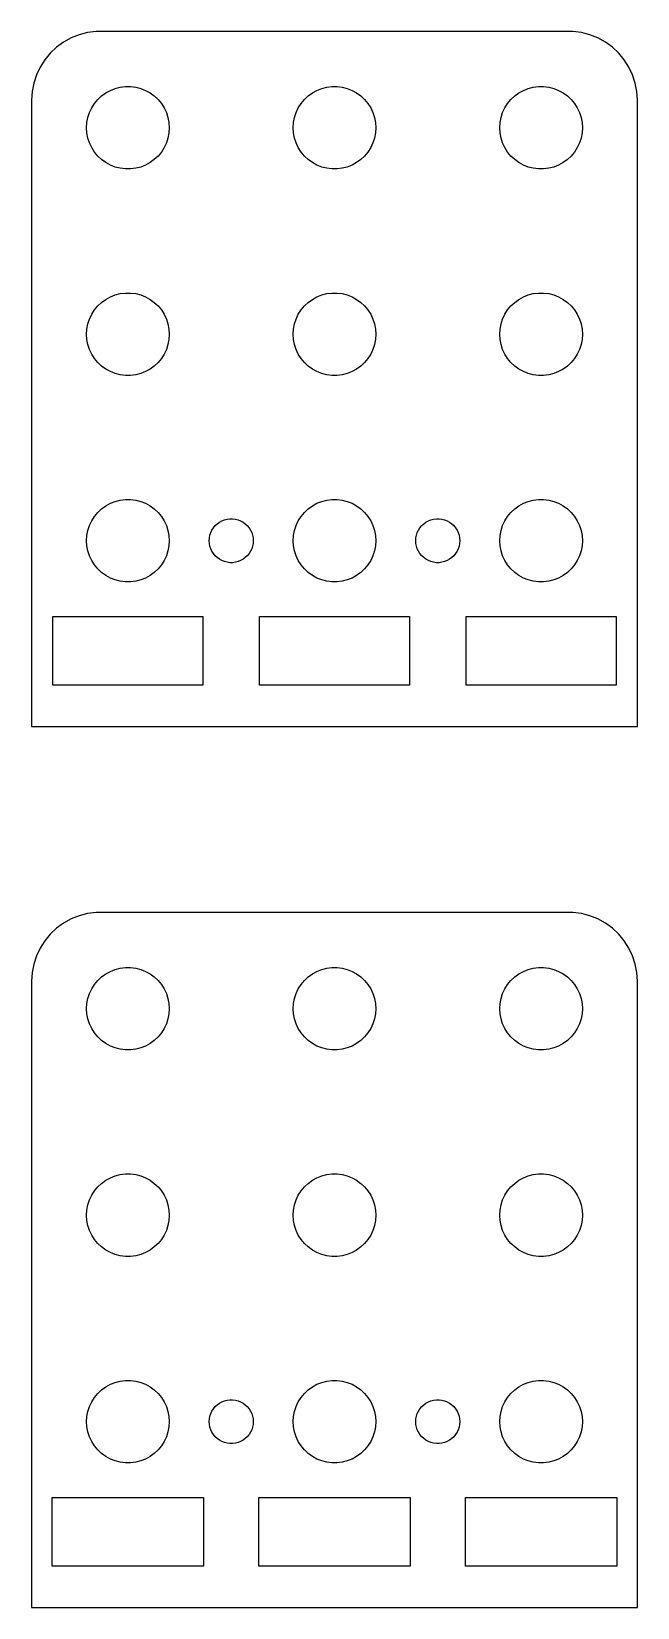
# Model space of a CAD drawing. Header units: metres. Extents: x -11 to 11, y 0 to 57.2.
import ezdxf

# ---------------------------------------------------------------- set-up
doc = ezdxf.new("R2010")
doc.units = ezdxf.units.M

msp = doc.modelspace()

# ---------------------------------------------------------------- linework, layer by layer
for p, q in [((-8.65697, 57.2451), (-8.96844, 57.2057)), ((8.65697, 57.2451), (-8.65697, 57.2451)), ((8.96844, 57.2057), (8.65697, 57.2451)), ((-10.0936, 56.6763), (-10.3224, 56.4614)), ((-9.83955, 56.8608), (-10.0936, 56.6763)), ((-9.56444, 57.0121), (-9.83955, 56.8608)), ((-9.27254, 57.1276), (-9.56444, 57.0121)), ((-8.96844, 57.2057), (-9.27254, 57.1276)), ((9.27254, 57.1276), (8.96844, 57.2057)), ((9.56444, 57.0121), (9.27254, 57.1276)), ((9.83955, 56.8608), (9.56444, 57.0121)), ((10.0936, 56.6763), (9.83955, 56.8608)), ((10.3224, 56.4614), (10.0936, 56.6763)), ((-10.5225, 56.2195), (-10.6908, 55.9544)), ((-10.3224, 56.4614), (-10.5225, 56.2195)), ((10.5225, 56.2195), (10.3224, 56.4614)), ((10.6908, 55.9544), (10.5225, 56.2195)), ((-10.8244, 55.6703), (-10.9214, 55.3717)), ((-10.6908, 55.9544), (-10.8244, 55.6703)), ((10.8244, 55.6703), (10.6908, 55.9544)), ((10.9214, 55.3717), (10.8244, 55.6703)), ((-10.9803, 55.0633), (-11, 54.75)), ((-10.9214, 55.3717), (-10.9803, 55.0633)), ((-8.45613, 54.9058), (-8.30373, 55.0165)), ((-8.30373, 55.0165), (-8.13866, 55.1072)), ((-8.13866, 55.1072), (-7.96352, 55.1766)), ((-7.96352, 55.1766), (-7.78107, 55.2234)), ((-7.78107, 55.2234), (-7.59418, 55.247)), ((-7.59418, 55.247), (-7.40581, 55.247)), ((-7.40581, 55.247), (-7.21892, 55.2234)), ((-7.21892, 55.2234), (-7.03647, 55.1766)), ((-7.03647, 55.1766), (-6.86133, 55.1072)), ((-6.86133, 55.1072), (-6.69626, 55.0165)), ((-6.69626, 55.0165), (-6.54385, 54.9058)), ((-0.956131, 54.9058), (-0.803726, 55.0165)), ((-0.803726, 55.0165), (-0.638657, 55.1072)), ((-0.638657, 55.1072), (-0.463516, 55.1766)), ((-0.463516, 55.1766), (-0.281067, 55.2234)), ((-0.281067, 55.2234), (-0.094177, 55.247)), ((-0.094177, 55.247), (0.094177, 55.247)), ((0.094177, 55.247), (0.281067, 55.2234)), ((0.281067, 55.2234), (0.463516, 55.1766)), ((0.463516, 55.1766), (0.638657, 55.1072)), ((0.638657, 55.1072), (0.803726, 55.0165)), ((0.803726, 55.0165), (0.956131, 54.9058)), ((6.54385, 54.9058), (6.69626, 55.0165)), ((6.69626, 55.0165), (6.86133, 55.1072)), ((6.86133, 55.1072), (7.03647, 55.1766)), ((7.03647, 55.1766), (7.21892, 55.2234)), ((7.21892, 55.2234), (7.40581, 55.247)), ((7.40581, 55.247), (7.59418, 55.247)), ((7.59418, 55.247), (7.78107, 55.2234)), ((7.78107, 55.2234), (7.96352, 55.1766)), ((7.96352, 55.1766), (8.13866, 55.1072)), ((8.13866, 55.1072), (8.30373, 55.0165)), ((8.30373, 55.0165), (8.45613, 54.9058)), ((10.9803, 55.0633), (10.9214, 55.3717)), ((11, 54.75), (10.9803, 55.0633)), ((-11, 54.75), (-11, 32)), ((-8.89465, 54.3022), (-8.81445, 54.4726)), ((-8.81445, 54.4726), (-8.71352, 54.6317)), ((-8.71352, 54.6317), (-8.59344, 54.7768)), ((-8.59344, 54.7768), (-8.45613, 54.9058)), ((-6.54385, 54.9058), (-6.40654, 54.7768)), ((-6.40654, 54.7768), (-6.28647, 54.6317)), ((-6.28647, 54.6317), (-6.18553, 54.4726)), ((-6.18553, 54.4726), (-6.10533, 54.3022)), ((-1.39465, 54.3022), (-1.31445, 54.4726)), ((-1.31445, 54.4726), (-1.21352, 54.6317)), ((-1.21352, 54.6317), (-1.09344, 54.7768)), ((-1.09344, 54.7768), (-0.956131, 54.9058)), ((0.956131, 54.9058), (1.09344, 54.7768)), ((1.09344, 54.7768), (1.21352, 54.6317)), ((1.21352, 54.6317), (1.31445, 54.4726)), ((1.31445, 54.4726), (1.39465, 54.3022)), ((6.10533, 54.3022), (6.18553, 54.4726)), ((6.18553, 54.4726), (6.28647, 54.6317)), ((6.28647, 54.6317), (6.40654, 54.7768)), ((6.40654, 54.7768), (6.54385, 54.9058)), ((8.45613, 54.9058), (8.59344, 54.7768)), ((8.59344, 54.7768), (8.71352, 54.6317)), ((8.71352, 54.6317), (8.81445, 54.4726)), ((8.81445, 54.4726), (8.89465, 54.3022)), ((11, 32), (11, 54.75)), ((-9, 53.75), (-8.98816, 53.938)), ((-8.98816, 53.938), (-8.95287, 54.123)), ((-8.95287, 54.123), (-8.89465, 54.3022)), ((-6.10533, 54.3022), (-6.04712, 54.123)), ((-6.04712, 54.123), (-6.01183, 53.938)), ((-6.01183, 53.938), (-6, 53.75)), ((-1.5, 53.75), (-1.48816, 53.938)), ((-1.48816, 53.938), (-1.45287, 54.123)), ((-1.45287, 54.123), (-1.39465, 54.3022)), ((1.39465, 54.3022), (1.45287, 54.123)), ((1.45287, 54.123), (1.48816, 53.938)), ((1.48816, 53.938), (1.5, 53.75)), ((6, 53.75), (6.01183, 53.938)), ((6.01183, 53.938), (6.04712, 54.123)), ((6.04712, 54.123), (6.10533, 54.3022)), ((8.89465, 54.3022), (8.95287, 54.123)), ((8.95287, 54.123), (8.98816, 53.938)), ((8.98816, 53.938), (9, 53.75)), ((-8.98816, 53.562), (-9, 53.75)), ((-8.95287, 53.377), (-8.98816, 53.562)), ((-8.89465, 53.1978), (-8.95287, 53.377)), ((-6.04712, 53.377), (-6.10533, 53.1978)), ((-6.01183, 53.562), (-6.04712, 53.377)), ((-6, 53.75), (-6.01183, 53.562)), ((-1.48816, 53.562), (-1.5, 53.75)), ((-1.45287, 53.377), (-1.48816, 53.562)), ((-1.39465, 53.1978), (-1.45287, 53.377)), ((1.45287, 53.377), (1.39465, 53.1978)), ((1.48816, 53.562), (1.45287, 53.377)), ((1.5, 53.75), (1.48816, 53.562)), ((6.01183, 53.562), (6, 53.75)), ((6.04712, 53.377), (6.01183, 53.562)), ((6.10533, 53.1978), (6.04712, 53.377)), ((8.95287, 53.377), (8.89465, 53.1978)), ((8.98816, 53.562), (8.95287, 53.377)), ((9, 53.75), (8.98816, 53.562)), ((-8.81445, 53.0274), (-8.89465, 53.1978)), ((-8.71352, 52.8683), (-8.81445, 53.0274)), ((-8.59344, 52.7232), (-8.71352, 52.8683)), ((-8.45613, 52.5942), (-8.59344, 52.7232)), ((-6.40654, 52.7232), (-6.54385, 52.5942)), ((-6.28647, 52.8683), (-6.40654, 52.7232)), ((-6.18553, 53.0274), (-6.28647, 52.8683)), ((-6.10533, 53.1978), (-6.18553, 53.0274)), ((-1.31445, 53.0274), (-1.39465, 53.1978)), ((-1.21352, 52.8683), (-1.31445, 53.0274)), ((-1.09344, 52.7232), (-1.21352, 52.8683)), ((-0.956131, 52.5942), (-1.09344, 52.7232)), ((1.09344, 52.7232), (0.956131, 52.5942)), ((1.21352, 52.8683), (1.09344, 52.7232)), ((1.31445, 53.0274), (1.21352, 52.8683)), ((1.39465, 53.1978), (1.31445, 53.0274)), ((6.18553, 53.0274), (6.10533, 53.1978)), ((6.28647, 52.8683), (6.18553, 53.0274)), ((6.40654, 52.7232), (6.28647, 52.8683)), ((6.54385, 52.5942), (6.40654, 52.7232)), ((8.59344, 52.7232), (8.45613, 52.5942)), ((8.71352, 52.8683), (8.59344, 52.7232)), ((8.81445, 53.0274), (8.71352, 52.8683)), ((8.89465, 53.1978), (8.81445, 53.0274)), ((-8.30373, 52.4835), (-8.45613, 52.5942)), ((-8.13866, 52.3927), (-8.30373, 52.4835)), ((-7.96352, 52.3234), (-8.13866, 52.3927)), ((-7.78107, 52.2766), (-7.96352, 52.3234)), ((-7.59418, 52.253), (-7.78107, 52.2766)), ((-7.40581, 52.253), (-7.59418, 52.253)), ((-7.21892, 52.2766), (-7.40581, 52.253)), ((-7.03647, 52.3234), (-7.21892, 52.2766)), ((-6.86133, 52.3927), (-7.03647, 52.3234)), ((-6.69626, 52.4835), (-6.86133, 52.3927)), ((-6.54385, 52.5942), (-6.69626, 52.4835)), ((-0.803726, 52.4835), (-0.956131, 52.5942)), ((-0.638657, 52.3927), (-0.803726, 52.4835)), ((-0.463516, 52.3234), (-0.638657, 52.3927)), ((-0.281067, 52.2766), (-0.463516, 52.3234)), ((-0.094177, 52.253), (-0.281067, 52.2766)), ((0.094177, 52.253), (-0.094177, 52.253)), ((0.281067, 52.2766), (0.094177, 52.253)), ((0.463516, 52.3234), (0.281067, 52.2766)), ((0.638657, 52.3927), (0.463516, 52.3234)), ((0.803726, 52.4835), (0.638657, 52.3927)), ((0.956131, 52.5942), (0.803726, 52.4835)), ((6.69626, 52.4835), (6.54385, 52.5942)), ((6.86133, 52.3927), (6.69626, 52.4835)), ((7.03647, 52.3234), (6.86133, 52.3927)), ((7.21892, 52.2766), (7.03647, 52.3234)), ((7.40581, 52.253), (7.21892, 52.2766)), ((7.59418, 52.253), (7.40581, 52.253)), ((7.78107, 52.2766), (7.59418, 52.253)), ((7.96352, 52.3234), (7.78107, 52.2766)), ((8.13866, 52.3927), (7.96352, 52.3234)), ((8.30373, 52.4835), (8.13866, 52.3927)), ((8.45613, 52.5942), (8.30373, 52.4835)), ((-8.45613, 47.4058), (-8.30373, 47.5165)), ((-8.30373, 47.5165), (-8.13866, 47.6072)), ((-8.13866, 47.6072), (-7.96352, 47.6766)), ((-7.96352, 47.6766), (-7.78107, 47.7234)), ((-7.78107, 47.7234), (-7.59418, 47.747)), ((-7.59418, 47.747), (-7.40581, 47.747)), ((-7.40581, 47.747), (-7.21892, 47.7234)), ((-7.21892, 47.7234), (-7.03647, 47.6766)), ((-7.03647, 47.6766), (-6.86133, 47.6072)), ((-6.86133, 47.6072), (-6.69626, 47.5165)), ((-6.69626, 47.5165), (-6.54385, 47.4058)), ((-0.956131, 47.4058), (-0.803726, 47.5165)), ((-0.803726, 47.5165), (-0.638657, 47.6072)), ((-0.638657, 47.6072), (-0.463516, 47.6766)), ((-0.463516, 47.6766), (-0.281067, 47.7234)), ((-0.281067, 47.7234), (-0.094177, 47.747)), ((-0.094177, 47.747), (0.094177, 47.747)), ((0.094177, 47.747), (0.281067, 47.7234)), ((0.281067, 47.7234), (0.463516, 47.6766)), ((0.463516, 47.6766), (0.638657, 47.6072)), ((0.638657, 47.6072), (0.803726, 47.5165)), ((0.803726, 47.5165), (0.956131, 47.4058)), ((6.54385, 47.4058), (6.69626, 47.5165)), ((6.69626, 47.5165), (6.86133, 47.6072)), ((6.86133, 47.6072), (7.03647, 47.6766)), ((7.03647, 47.6766), (7.21892, 47.7234)), ((7.21892, 47.7234), (7.40581, 47.747)), ((7.40581, 47.747), (7.59418, 47.747)), ((7.59418, 47.747), (7.78107, 47.7234)), ((7.78107, 47.7234), (7.96352, 47.6766)), ((7.96352, 47.6766), (8.13866, 47.6072)), ((8.13866, 47.6072), (8.30373, 47.5165)), ((8.30373, 47.5165), (8.45613, 47.4058)), ((-8.89465, 46.8022), (-8.81445, 46.9726)), ((-8.81445, 46.9726), (-8.71352, 47.1317)), ((-8.71352, 47.1317), (-8.59344, 47.2768)), ((-8.59344, 47.2768), (-8.45613, 47.4058)), ((-6.54385, 47.4058), (-6.40654, 47.2768)), ((-6.40654, 47.2768), (-6.28647, 47.1317)), ((-6.28647, 47.1317), (-6.18553, 46.9726)), ((-6.18553, 46.9726), (-6.10533, 46.8022)), ((-1.39465, 46.8022), (-1.31445, 46.9726)), ((-1.31445, 46.9726), (-1.21352, 47.1317)), ((-1.21352, 47.1317), (-1.09344, 47.2768)), ((-1.09344, 47.2768), (-0.956131, 47.4058)), ((0.956131, 47.4058), (1.09344, 47.2768)), ((1.09344, 47.2768), (1.21352, 47.1317)), ((1.21352, 47.1317), (1.31445, 46.9726)), ((1.31445, 46.9726), (1.39465, 46.8022)), ((6.10533, 46.8022), (6.18553, 46.9726)), ((6.18553, 46.9726), (6.28647, 47.1317)), ((6.28647, 47.1317), (6.40654, 47.2768)), ((6.40654, 47.2768), (6.54385, 47.4058)), ((8.45613, 47.4058), (8.59344, 47.2768)), ((8.59344, 47.2768), (8.71352, 47.1317)), ((8.71352, 47.1317), (8.81445, 46.9726)), ((8.81445, 46.9726), (8.89465, 46.8022)), ((-9, 46.25), (-8.98816, 46.438)), ((-8.98816, 46.438), (-8.95287, 46.623)), ((-8.95287, 46.623), (-8.89465, 46.8022)), ((-6.10533, 46.8022), (-6.04712, 46.623)), ((-6.04712, 46.623), (-6.01183, 46.438)), ((-6.01183, 46.438), (-6, 46.25)), ((-1.5, 46.25), (-1.48816, 46.438)), ((-1.48816, 46.438), (-1.45287, 46.623)), ((-1.45287, 46.623), (-1.39465, 46.8022)), ((1.39465, 46.8022), (1.45287, 46.623)), ((1.45287, 46.623), (1.48816, 46.438)), ((1.48816, 46.438), (1.5, 46.25)), ((6, 46.25), (6.01183, 46.438)), ((6.01183, 46.438), (6.04712, 46.623)), ((6.04712, 46.623), (6.10533, 46.8022)), ((8.89465, 46.8022), (8.95287, 46.623)), ((8.95287, 46.623), (8.98816, 46.438)), ((8.98816, 46.438), (9, 46.25)), ((-8.98816, 46.062), (-9, 46.25)), ((-8.95287, 45.877), (-8.98816, 46.062)), ((-8.89465, 45.6978), (-8.95287, 45.877)), ((-6.04712, 45.877), (-6.10533, 45.6978)), ((-6.01183, 46.062), (-6.04712, 45.877)), ((-6, 46.25), (-6.01183, 46.062)), ((-1.48816, 46.062), (-1.5, 46.25)), ((-1.45287, 45.877), (-1.48816, 46.062)), ((-1.39465, 45.6978), (-1.45287, 45.877)), ((1.45287, 45.877), (1.39465, 45.6978)), ((1.48816, 46.062), (1.45287, 45.877)), ((1.5, 46.25), (1.48816, 46.062)), ((6.01183, 46.062), (6, 46.25)), ((6.04712, 45.877), (6.01183, 46.062)), ((6.10533, 45.6978), (6.04712, 45.877)), ((8.95287, 45.877), (8.89465, 45.6978)), ((8.98816, 46.062), (8.95287, 45.877)), ((9, 46.25), (8.98816, 46.062)), ((-8.81445, 45.5274), (-8.89465, 45.6978)), ((-8.71352, 45.3683), (-8.81445, 45.5274)), ((-8.59344, 45.2232), (-8.71352, 45.3683)), ((-6.28647, 45.3683), (-6.40654, 45.2232)), ((-6.18553, 45.5274), (-6.28647, 45.3683)), ((-6.10533, 45.6978), (-6.18553, 45.5274)), ((-1.31445, 45.5274), (-1.39465, 45.6978)), ((-1.21352, 45.3683), (-1.31445, 45.5274)), ((-1.09344, 45.2232), (-1.21352, 45.3683)), ((1.21352, 45.3683), (1.09344, 45.2232)), ((1.31445, 45.5274), (1.21352, 45.3683)), ((1.39465, 45.6978), (1.31445, 45.5274)), ((6.18553, 45.5274), (6.10533, 45.6978)), ((6.28647, 45.3683), (6.18553, 45.5274)), ((6.40654, 45.2232), (6.28647, 45.3683)), ((8.71352, 45.3683), (8.59344, 45.2232)), ((8.81445, 45.5274), (8.71352, 45.3683)), ((8.89465, 45.6978), (8.81445, 45.5274)), ((-8.45613, 45.0942), (-8.59344, 45.2232)), ((-8.30373, 44.9835), (-8.45613, 45.0942)), ((-8.13866, 44.8927), (-8.30373, 44.9835)), ((-7.96352, 44.8234), (-8.13866, 44.8927)), ((-7.78107, 44.7766), (-7.96352, 44.8234)), ((-7.59418, 44.7529), (-7.78107, 44.7766)), ((-7.40581, 44.7529), (-7.59418, 44.7529)), ((-7.21892, 44.7766), (-7.40581, 44.7529)), ((-7.03647, 44.8234), (-7.21892, 44.7766)), ((-6.86133, 44.8927), (-7.03647, 44.8234)), ((-6.69626, 44.9835), (-6.86133, 44.8927)), ((-6.54385, 45.0942), (-6.69626, 44.9835)), ((-6.40654, 45.2232), (-6.54385, 45.0942)), ((-0.956131, 45.0942), (-1.09344, 45.2232)), ((-0.803726, 44.9835), (-0.956131, 45.0942)), ((-0.638657, 44.8927), (-0.803726, 44.9835)), ((-0.463516, 44.8234), (-0.638657, 44.8927)), ((-0.281067, 44.7766), (-0.463516, 44.8234)), ((-0.094177, 44.7529), (-0.281067, 44.7766)), ((0.094177, 44.7529), (-0.094177, 44.7529)), ((0.281067, 44.7766), (0.094177, 44.7529)), ((0.463516, 44.8234), (0.281067, 44.7766)), ((0.638657, 44.8927), (0.463516, 44.8234)), ((0.803726, 44.9835), (0.638657, 44.8927)), ((0.956131, 45.0942), (0.803726, 44.9835)), ((1.09344, 45.2232), (0.956131, 45.0942)), ((6.54385, 45.0942), (6.40654, 45.2232)), ((6.69626, 44.9835), (6.54385, 45.0942)), ((6.86133, 44.8927), (6.69626, 44.9835)), ((7.03647, 44.8234), (6.86133, 44.8927)), ((7.21892, 44.7766), (7.03647, 44.8234)), ((7.40581, 44.7529), (7.21892, 44.7766)), ((7.59418, 44.7529), (7.40581, 44.7529)), ((7.78107, 44.7766), (7.59418, 44.7529)), ((7.96352, 44.8234), (7.78107, 44.7766)), ((8.13866, 44.8927), (7.96352, 44.8234)), ((8.30373, 44.9835), (8.13866, 44.8927)), ((8.45613, 45.0942), (8.30373, 44.9835)), ((8.59344, 45.2232), (8.45613, 45.0942)), ((-8.30373, 40.0165), (-8.13866, 40.1072)), ((-8.13866, 40.1072), (-7.96352, 40.1766)), ((-7.96352, 40.1766), (-7.78107, 40.2234)), ((-7.78107, 40.2234), (-7.59418, 40.247)), ((-7.59418, 40.247), (-7.40581, 40.247)), ((-7.40581, 40.247), (-7.21892, 40.2234)), ((-7.21892, 40.2234), (-7.03647, 40.1766)), ((-7.03647, 40.1766), (-6.86133, 40.1072)), ((-6.86133, 40.1072), (-6.69626, 40.0165)), ((-0.803726, 40.0165), (-0.638657, 40.1072)), ((-0.638657, 40.1072), (-0.463516, 40.1766)), ((-0.463516, 40.1766), (-0.281067, 40.2234)), ((-0.281067, 40.2234), (-0.094177, 40.247)), ((-0.094177, 40.247), (0.094177, 40.247)), ((0.094177, 40.247), (0.281067, 40.2234)), ((0.281067, 40.2234), (0.463516, 40.1766)), ((0.463516, 40.1766), (0.638657, 40.1072)), ((0.638657, 40.1072), (0.803726, 40.0165)), ((6.69626, 40.0165), (6.86133, 40.1072)), ((6.86133, 40.1072), (7.03647, 40.1766)), ((7.03647, 40.1766), (7.21892, 40.2234)), ((7.21892, 40.2234), (7.40581, 40.247)), ((7.40581, 40.247), (7.59418, 40.247)), ((7.59418, 40.247), (7.78107, 40.2234)), ((7.78107, 40.2234), (7.96352, 40.1766)), ((7.96352, 40.1766), (8.13866, 40.1072)), ((8.13866, 40.1072), (8.30373, 40.0165)), ((-8.81445, 39.4726), (-8.71352, 39.6317)), ((-8.71352, 39.6317), (-8.59344, 39.7768)), ((-8.59344, 39.7768), (-8.45613, 39.9058)), ((-8.45613, 39.9058), (-8.30373, 40.0165)), ((-6.69626, 40.0165), (-6.54385, 39.9058)), ((-6.54385, 39.9058), (-6.40654, 39.7768)), ((-6.40654, 39.7768), (-6.28647, 39.6317)), ((-6.28647, 39.6317), (-6.18553, 39.4726)), ((-4.09062, 39.4738), (-3.99721, 39.5108)), ((-3.99721, 39.5108), (-3.8999, 39.5358)), ((-3.8999, 39.5358), (-3.80023, 39.5484)), ((-3.80023, 39.5484), (-3.69975, 39.5484)), ((-3.69975, 39.5484), (-3.60008, 39.5358)), ((-3.60008, 39.5358), (-3.50278, 39.5108)), ((-3.50278, 39.5108), (-3.40936, 39.4738)), ((-1.31445, 39.4726), (-1.21352, 39.6317)), ((-1.21352, 39.6317), (-1.09344, 39.7768)), ((-1.09344, 39.7768), (-0.956131, 39.9058)), ((-0.956131, 39.9058), (-0.803726, 40.0165)), ((0.803726, 40.0165), (0.956131, 39.9058)), ((0.956131, 39.9058), (1.09344, 39.7768)), ((1.09344, 39.7768), (1.21352, 39.6317)), ((1.21352, 39.6317), (1.31445, 39.4726)), ((3.40936, 39.4738), (3.50278, 39.5108)), ((3.50278, 39.5108), (3.60008, 39.5358)), ((3.60008, 39.5358), (3.69975, 39.5484)), ((3.69975, 39.5484), (3.80023, 39.5484)), ((3.80023, 39.5484), (3.8999, 39.5358)), ((3.8999, 39.5358), (3.99721, 39.5108)), ((3.99721, 39.5108), (4.09062, 39.4738)), ((6.18553, 39.4726), (6.28647, 39.6317)), ((6.28647, 39.6317), (6.40654, 39.7768)), ((6.40654, 39.7768), (6.54385, 39.9058)), ((6.54385, 39.9058), (6.69626, 40.0165)), ((8.30373, 40.0165), (8.45613, 39.9058)), ((8.45613, 39.9058), (8.59344, 39.7768)), ((8.59344, 39.7768), (8.71352, 39.6317)), ((8.71352, 39.6317), (8.81445, 39.4726)), ((-9, 38.75), (-8.98816, 38.938)), ((-8.98816, 38.938), (-8.95287, 39.123)), ((-8.95287, 39.123), (-8.89465, 39.3022)), ((-8.89465, 39.3022), (-8.81445, 39.4726)), ((-6.18553, 39.4726), (-6.10533, 39.3022)), ((-6.10533, 39.3022), (-6.04712, 39.123)), ((-6.04712, 39.123), (-6.01183, 38.938)), ((-6.01183, 38.938), (-6, 38.75)), ((-4.54369, 38.8503), (-4.52486, 38.9489)), ((-4.52486, 38.9489), (-4.49382, 39.0445)), ((-4.49382, 39.0445), (-4.45103, 39.1354)), ((-4.45103, 39.1354), (-4.3972, 39.2202)), ((-4.3972, 39.2202), (-4.33316, 39.2976)), ((-4.33316, 39.2976), (-4.25993, 39.3664)), ((-4.25993, 39.3664), (-4.17865, 39.4255)), ((-4.17865, 39.4255), (-4.09062, 39.4738)), ((-3.40936, 39.4738), (-3.32133, 39.4255)), ((-3.32133, 39.4255), (-3.24005, 39.3664)), ((-3.24005, 39.3664), (-3.16682, 39.2976)), ((-3.16682, 39.2976), (-3.10278, 39.2202)), ((-3.10278, 39.2202), (-3.04895, 39.1354)), ((-3.04895, 39.1354), (-3.00616, 39.0445)), ((-3.00616, 39.0445), (-2.97513, 38.9489)), ((-2.97513, 38.9489), (-2.9563, 38.8503)), ((-1.5, 38.75), (-1.48816, 38.938)), ((-1.48816, 38.938), (-1.45287, 39.123)), ((-1.45287, 39.123), (-1.39465, 39.3022)), ((-1.39465, 39.3022), (-1.31445, 39.4726)), ((1.31445, 39.4726), (1.39465, 39.3022)), ((1.39465, 39.3022), (1.45287, 39.123)), ((1.45287, 39.123), (1.48816, 38.938)), ((1.48816, 38.938), (1.5, 38.75)), ((2.9563, 38.8503), (2.97513, 38.9489)), ((2.97513, 38.9489), (3.00616, 39.0445)), ((3.00616, 39.0445), (3.04895, 39.1354)), ((3.04895, 39.1354), (3.10278, 39.2202)), ((3.10278, 39.2202), (3.16682, 39.2976)), ((3.16682, 39.2976), (3.24005, 39.3664)), ((3.24005, 39.3664), (3.32133, 39.4255)), ((3.32133, 39.4255), (3.40936, 39.4738)), ((4.09062, 39.4738), (4.17865, 39.4255)), ((4.17865, 39.4255), (4.25993, 39.3664)), ((4.25993, 39.3664), (4.33316, 39.2976)), ((4.33316, 39.2976), (4.3972, 39.2202)), ((4.3972, 39.2202), (4.45103, 39.1354)), ((4.45103, 39.1354), (4.49382, 39.0445)), ((4.49382, 39.0445), (4.52486, 38.9489)), ((4.52486, 38.9489), (4.54369, 38.8503)), ((6, 38.75), (6.01183, 38.938)), ((6.01183, 38.938), (6.04712, 39.123)), ((6.04712, 39.123), (6.10533, 39.3022)), ((6.10533, 39.3022), (6.18553, 39.4726)), ((8.81445, 39.4726), (8.89465, 39.3022)), ((8.89465, 39.3022), (8.95287, 39.123)), ((8.95287, 39.123), (8.98816, 38.938)), ((8.98816, 38.938), (9, 38.75)), ((-8.98816, 38.562), (-9, 38.75)), ((-8.95287, 38.377), (-8.98816, 38.562)), ((-8.89465, 38.1978), (-8.95287, 38.377)), ((-6.04712, 38.377), (-6.10533, 38.1978)), ((-6.01183, 38.562), (-6.04712, 38.377)), ((-6, 38.75), (-6.01183, 38.562)), ((-4.54999, 38.75), (-4.54369, 38.8503)), ((-4.54369, 38.6497), (-4.54999, 38.75)), ((-4.52486, 38.551), (-4.54369, 38.6497)), ((-4.49382, 38.4555), (-4.52486, 38.551)), ((-4.45103, 38.3646), (-4.49382, 38.4555)), ((-4.3972, 38.2798), (-4.45103, 38.3646)), ((-3.04895, 38.3646), (-3.10278, 38.2798)), ((-3.00616, 38.4555), (-3.04895, 38.3646)), ((-2.97513, 38.551), (-3.00616, 38.4555)), ((-2.9563, 38.6497), (-2.97513, 38.551)), ((-2.9563, 38.8503), (-2.95, 38.75)), ((-2.95, 38.75), (-2.9563, 38.6497)), ((-1.48816, 38.562), (-1.5, 38.75)), ((-1.45287, 38.377), (-1.48816, 38.562)), ((-1.39465, 38.1978), (-1.45287, 38.377)), ((1.45287, 38.377), (1.39465, 38.1978)), ((1.48816, 38.562), (1.45287, 38.377)), ((1.5, 38.75), (1.48816, 38.562)), ((2.95, 38.75), (2.9563, 38.8503)), ((2.9563, 38.6497), (2.95, 38.75)), ((2.97513, 38.551), (2.9563, 38.6497)), ((3.00616, 38.4555), (2.97513, 38.551)), ((3.04895, 38.3646), (3.00616, 38.4555)), ((3.10278, 38.2798), (3.04895, 38.3646)), ((4.45103, 38.3646), (4.3972, 38.2798)), ((4.49382, 38.4555), (4.45103, 38.3646)), ((4.52486, 38.551), (4.49382, 38.4555)), ((4.54369, 38.6497), (4.52486, 38.551)), ((4.54369, 38.8503), (4.54999, 38.75)), ((4.54999, 38.75), (4.54369, 38.6497)), ((6.01183, 38.562), (6, 38.75)), ((6.04712, 38.377), (6.01183, 38.562)), ((6.10533, 38.1978), (6.04712, 38.377)), ((8.95287, 38.377), (8.89465, 38.1978)), ((8.98816, 38.562), (8.95287, 38.377)), ((9, 38.75), (8.98816, 38.562)), ((-8.81445, 38.0274), (-8.89465, 38.1978)), ((-8.71352, 37.8683), (-8.81445, 38.0274)), ((-8.59344, 37.7232), (-8.71352, 37.8683)), ((-6.28647, 37.8683), (-6.40654, 37.7232)), ((-6.18553, 38.0274), (-6.28647, 37.8683)), ((-6.10533, 38.1978), (-6.18553, 38.0274)), ((-4.33316, 38.2024), (-4.3972, 38.2798)), ((-4.25993, 38.1336), (-4.33316, 38.2024)), ((-4.17865, 38.0745), (-4.25993, 38.1336)), ((-4.09062, 38.0261), (-4.17865, 38.0745)), ((-3.99721, 37.9892), (-4.09062, 38.0261)), ((-3.8999, 37.9642), (-3.99721, 37.9892)), ((-3.80023, 37.9516), (-3.8999, 37.9642)), ((-3.69975, 37.9516), (-3.80023, 37.9516)), ((-3.60008, 37.9642), (-3.69975, 37.9516)), ((-3.50278, 37.9892), (-3.60008, 37.9642)), ((-3.40936, 38.0261), (-3.50278, 37.9892)), ((-3.32133, 38.0745), (-3.40936, 38.0261)), ((-3.24005, 38.1336), (-3.32133, 38.0745)), ((-3.16682, 38.2024), (-3.24005, 38.1336)), ((-3.10278, 38.2798), (-3.16682, 38.2024)), ((-1.31445, 38.0274), (-1.39465, 38.1978)), ((-1.21352, 37.8683), (-1.31445, 38.0274)), ((-1.09344, 37.7232), (-1.21352, 37.8683)), ((1.21352, 37.8683), (1.09344, 37.7232)), ((1.31445, 38.0274), (1.21352, 37.8683)), ((1.39465, 38.1978), (1.31445, 38.0274)), ((3.16682, 38.2024), (3.10278, 38.2798)), ((3.24005, 38.1336), (3.16682, 38.2024)), ((3.32133, 38.0745), (3.24005, 38.1336)), ((3.40936, 38.0261), (3.32133, 38.0745)), ((3.50278, 37.9892), (3.40936, 38.0261)), ((3.60008, 37.9642), (3.50278, 37.9892)), ((3.69975, 37.9516), (3.60008, 37.9642)), ((3.80023, 37.9516), (3.69975, 37.9516)), ((3.8999, 37.9642), (3.80023, 37.9516)), ((3.99721, 37.9892), (3.8999, 37.9642)), ((4.09062, 38.0261), (3.99721, 37.9892)), ((4.17865, 38.0745), (4.09062, 38.0261)), ((4.25993, 38.1336), (4.17865, 38.0745)), ((4.33316, 38.2024), (4.25993, 38.1336)), ((4.3972, 38.2798), (4.33316, 38.2024)), ((6.18553, 38.0274), (6.10533, 38.1978)), ((6.28647, 37.8683), (6.18553, 38.0274)), ((6.40654, 37.7232), (6.28647, 37.8683)), ((8.71352, 37.8683), (8.59344, 37.7232)), ((8.81445, 38.0274), (8.71352, 37.8683)), ((8.89465, 38.1978), (8.81445, 38.0274)), ((-8.45613, 37.5942), (-8.59344, 37.7232)), ((-8.30373, 37.4835), (-8.45613, 37.5942)), ((-8.13866, 37.3927), (-8.30373, 37.4835)), ((-7.96352, 37.3234), (-8.13866, 37.3927)), ((-7.78107, 37.2766), (-7.96352, 37.3234)), ((-7.59418, 37.2529), (-7.78107, 37.2766)), ((-7.40581, 37.2529), (-7.59418, 37.2529)), ((-7.21892, 37.2766), (-7.40581, 37.2529)), ((-7.03647, 37.3234), (-7.21892, 37.2766)), ((-6.86133, 37.3927), (-7.03647, 37.3234)), ((-6.69626, 37.4835), (-6.86133, 37.3927)), ((-6.54385, 37.5942), (-6.69626, 37.4835)), ((-6.40654, 37.7232), (-6.54385, 37.5942)), ((-0.956131, 37.5942), (-1.09344, 37.7232)), ((-0.803726, 37.4835), (-0.956131, 37.5942)), ((-0.638657, 37.3927), (-0.803726, 37.4835)), ((-0.463516, 37.3234), (-0.638657, 37.3927)), ((-0.281067, 37.2766), (-0.463516, 37.3234)), ((-0.094177, 37.2529), (-0.281067, 37.2766)), ((0.094177, 37.2529), (-0.094177, 37.2529)), ((0.281067, 37.2766), (0.094177, 37.2529)), ((0.463516, 37.3234), (0.281067, 37.2766)), ((0.638657, 37.3927), (0.463516, 37.3234)), ((0.803726, 37.4835), (0.638657, 37.3927)), ((0.956131, 37.5942), (0.803726, 37.4835)), ((1.09344, 37.7232), (0.956131, 37.5942)), ((6.54385, 37.5942), (6.40654, 37.7232)), ((6.69626, 37.4835), (6.54385, 37.5942)), ((6.86133, 37.3927), (6.69626, 37.4835)), ((7.03647, 37.3234), (6.86133, 37.3927)), ((7.21892, 37.2766), (7.03647, 37.3234)), ((7.40581, 37.2529), (7.21892, 37.2766)), ((7.59418, 37.2529), (7.40581, 37.2529)), ((7.78107, 37.2766), (7.59418, 37.2529)), ((7.96352, 37.3234), (7.78107, 37.2766)), ((8.13866, 37.3927), (7.96352, 37.3234)), ((8.30373, 37.4835), (8.13866, 37.3927)), ((8.45613, 37.5942), (8.30373, 37.4835)), ((8.59344, 37.7232), (8.45613, 37.5942)), ((-10.2254, 33.5), (-10.2254, 36)), ((-10.2254, 36), (-4.77463, 36)), ((-4.77463, 36), (-4.77463, 33.5)), ((-2.72536, 33.5), (-2.72536, 36)), ((-2.72536, 36), (2.72536, 36)), ((2.72536, 36), (2.72536, 33.5)), ((4.77463, 33.5), (4.77463, 36)), ((4.77463, 36), (10.2254, 36)), ((10.2254, 36), (10.2254, 33.5)), ((-4.77463, 33.5), (-10.2254, 33.5)), ((2.72536, 33.5), (-2.72536, 33.5)), ((10.2254, 33.5), (4.77463, 33.5)), ((-11, 32), (11, 32)), ((-8.96844, 25.2057), (-9.27254, 25.1276)), ((-8.65697, 25.2451), (-8.96844, 25.2057)), ((8.65697, 25.2451), (-8.65697, 25.2451)), ((8.96844, 25.2057), (8.65697, 25.2451)), ((9.27254, 25.1276), (8.96844, 25.2057)), ((-10.0936, 24.6763), (-10.3224, 24.4614)), ((-9.83955, 24.8608), (-10.0936, 24.6763)), ((-9.56444, 25.0121), (-9.83955, 24.8608)), ((-9.27254, 25.1276), (-9.56444, 25.0121)), ((9.56444, 25.0121), (9.27254, 25.1276)), ((9.83955, 24.8608), (9.56444, 25.0121)), ((10.0936, 24.6763), (9.83955, 24.8608)), ((10.3224, 24.4614), (10.0936, 24.6763)), ((-10.5225, 24.2195), (-10.6908, 23.9544)), ((-10.3224, 24.4614), (-10.5225, 24.2195)), ((10.5225, 24.2195), (10.3224, 24.4614)), ((10.6908, 23.9544), (10.5225, 24.2195)), ((-10.8244, 23.6703), (-10.9214, 23.3717)), ((-10.6908, 23.9544), (-10.8244, 23.6703)), ((10.8244, 23.6703), (10.6908, 23.9544)), ((10.9214, 23.3717), (10.8244, 23.6703)), ((-10.9803, 23.0633), (-11, 22.75)), ((-10.9214, 23.3717), (-10.9803, 23.0633)), ((-8.59344, 22.7768), (-8.45613, 22.9058)), ((-8.45613, 22.9058), (-8.30373, 23.0165)), ((-8.30373, 23.0165), (-8.13866, 23.1072)), ((-8.13866, 23.1072), (-7.96352, 23.1766)), ((-7.96352, 23.1766), (-7.78107, 23.2234)), ((-7.78107, 23.2234), (-7.59418, 23.247)), ((-7.59418, 23.247), (-7.40581, 23.247)), ((-7.40581, 23.247), (-7.21892, 23.2234)), ((-7.21892, 23.2234), (-7.03647, 23.1766)), ((-7.03647, 23.1766), (-6.86133, 23.1072)), ((-6.86133, 23.1072), (-6.69626, 23.0165)), ((-6.69626, 23.0165), (-6.54385, 22.9058)), ((-6.54385, 22.9058), (-6.40654, 22.7768)), ((-1.09344, 22.7768), (-0.956131, 22.9058)), ((-0.956131, 22.9058), (-0.803726, 23.0165)), ((-0.803726, 23.0165), (-0.638657, 23.1072)), ((-0.638657, 23.1072), (-0.463516, 23.1766)), ((-0.463516, 23.1766), (-0.281067, 23.2234)), ((-0.281067, 23.2234), (-0.094177, 23.247)), ((-0.094177, 23.247), (0.094177, 23.247)), ((0.094177, 23.247), (0.281067, 23.2234)), ((0.281067, 23.2234), (0.463516, 23.1766)), ((0.463516, 23.1766), (0.638657, 23.1072)), ((0.638657, 23.1072), (0.803726, 23.0165)), ((0.803726, 23.0165), (0.956131, 22.9058)), ((0.956131, 22.9058), (1.09344, 22.7768)), ((6.40654, 22.7768), (6.54385, 22.9058)), ((6.54385, 22.9058), (6.69626, 23.0165)), ((6.69626, 23.0165), (6.86133, 23.1072)), ((6.86133, 23.1072), (7.03647, 23.1766)), ((7.03647, 23.1766), (7.21892, 23.2234)), ((7.21892, 23.2234), (7.40581, 23.247)), ((7.40581, 23.247), (7.59418, 23.247)), ((7.59418, 23.247), (7.78107, 23.2234)), ((7.78107, 23.2234), (7.96352, 23.1766)), ((7.96352, 23.1766), (8.13866, 23.1072)), ((8.13866, 23.1072), (8.30373, 23.0165)), ((8.30373, 23.0165), (8.45613, 22.9058)), ((8.45613, 22.9058), (8.59344, 22.7768)), ((10.9803, 23.0633), (10.9214, 23.3717)), ((11, 22.75), (10.9803, 23.0633)), ((-11, 22.75), (-11, 0)), ((-8.89465, 22.3022), (-8.81445, 22.4726)), ((-8.81445, 22.4726), (-8.71352, 22.6317)), ((-8.71352, 22.6317), (-8.59344, 22.7768)), ((-6.40654, 22.7768), (-6.28647, 22.6317)), ((-6.28647, 22.6317), (-6.18553, 22.4726)), ((-6.18553, 22.4726), (-6.10533, 22.3022)), ((-1.39465, 22.3022), (-1.31445, 22.4726)), ((-1.31445, 22.4726), (-1.21352, 22.6317)), ((-1.21352, 22.6317), (-1.09344, 22.7768)), ((1.09344, 22.7768), (1.21352, 22.6317)), ((1.21352, 22.6317), (1.31445, 22.4726)), ((1.31445, 22.4726), (1.39465, 22.3022)), ((6.10533, 22.3022), (6.18553, 22.4726)), ((6.18553, 22.4726), (6.28647, 22.6317)), ((6.28647, 22.6317), (6.40654, 22.7768)), ((8.59344, 22.7768), (8.71352, 22.6317)), ((8.71352, 22.6317), (8.81445, 22.4726)), ((8.81445, 22.4726), (8.89465, 22.3022)), ((11, 0), (11, 22.75)), ((-9, 21.75), (-8.98816, 21.938)), ((-8.98816, 21.938), (-8.95287, 22.123)), ((-8.95287, 22.123), (-8.89465, 22.3022)), ((-6.10533, 22.3022), (-6.04712, 22.123)), ((-6.04712, 22.123), (-6.01183, 21.938)), ((-6.01183, 21.938), (-6, 21.75)), ((-1.5, 21.75), (-1.48816, 21.938)), ((-1.48816, 21.938), (-1.45287, 22.123)), ((-1.45287, 22.123), (-1.39465, 22.3022)), ((1.39465, 22.3022), (1.45287, 22.123)), ((1.45287, 22.123), (1.48816, 21.938)), ((1.48816, 21.938), (1.5, 21.75)), ((6, 21.75), (6.01183, 21.938)), ((6.01183, 21.938), (6.04712, 22.123)), ((6.04712, 22.123), (6.10533, 22.3022)), ((8.89465, 22.3022), (8.95287, 22.123)), ((8.95287, 22.123), (8.98816, 21.938)), ((8.98816, 21.938), (9, 21.75)), ((-8.98816, 21.562), (-9, 21.75)), ((-8.95287, 21.377), (-8.98816, 21.562)), ((-8.89465, 21.1978), (-8.95287, 21.377)), ((-8.81445, 21.0274), (-8.89465, 21.1978)), ((-6.10533, 21.1978), (-6.18553, 21.0274)), ((-6.04712, 21.377), (-6.10533, 21.1978)), ((-6.01183, 21.562), (-6.04712, 21.377)), ((-6, 21.75), (-6.01183, 21.562)), ((-1.48816, 21.562), (-1.5, 21.75)), ((-1.45287, 21.377), (-1.48816, 21.562)), ((-1.39465, 21.1978), (-1.45287, 21.377)), ((-1.31445, 21.0274), (-1.39465, 21.1978)), ((1.39465, 21.1978), (1.31445, 21.0274)), ((1.45287, 21.377), (1.39465, 21.1978)), ((1.48816, 21.562), (1.45287, 21.377)), ((1.5, 21.75), (1.48816, 21.562)), ((6.01183, 21.562), (6, 21.75)), ((6.04712, 21.377), (6.01183, 21.562)), ((6.10533, 21.1978), (6.04712, 21.377)), ((6.18553, 21.0274), (6.10533, 21.1978)), ((8.89465, 21.1978), (8.81445, 21.0274)), ((8.95287, 21.377), (8.89465, 21.1978)), ((8.98816, 21.562), (8.95287, 21.377)), ((9, 21.75), (8.98816, 21.562)), ((-8.71352, 20.8683), (-8.81445, 21.0274)), ((-8.59344, 20.7232), (-8.71352, 20.8683)), ((-8.45613, 20.5942), (-8.59344, 20.7232)), ((-6.40654, 20.7232), (-6.54385, 20.5942)), ((-6.28647, 20.8683), (-6.40654, 20.7232)), ((-6.18553, 21.0274), (-6.28647, 20.8683)), ((-1.21352, 20.8683), (-1.31445, 21.0274)), ((-1.09344, 20.7232), (-1.21352, 20.8683)), ((-0.956131, 20.5942), (-1.09344, 20.7232)), ((1.09344, 20.7232), (0.956131, 20.5942)), ((1.21352, 20.8683), (1.09344, 20.7232)), ((1.31445, 21.0274), (1.21352, 20.8683)), ((6.28647, 20.8683), (6.18553, 21.0274)), ((6.40654, 20.7232), (6.28647, 20.8683)), ((6.54385, 20.5942), (6.40654, 20.7232)), ((8.59344, 20.7232), (8.45613, 20.5942)), ((8.71352, 20.8683), (8.59344, 20.7232)), ((8.81445, 21.0274), (8.71352, 20.8683)), ((-8.30373, 20.4835), (-8.45613, 20.5942)), ((-8.13866, 20.3927), (-8.30373, 20.4835)), ((-7.96352, 20.3234), (-8.13866, 20.3927)), ((-7.78107, 20.2766), (-7.96352, 20.3234)), ((-7.59418, 20.253), (-7.78107, 20.2766)), ((-7.40581, 20.253), (-7.59418, 20.253)), ((-7.21892, 20.2766), (-7.40581, 20.253)), ((-7.03647, 20.3234), (-7.21892, 20.2766)), ((-6.86133, 20.3927), (-7.03647, 20.3234)), ((-6.69626, 20.4835), (-6.86133, 20.3927)), ((-6.54385, 20.5942), (-6.69626, 20.4835)), ((-0.803726, 20.4835), (-0.956131, 20.5942)), ((-0.638657, 20.3927), (-0.803726, 20.4835)), ((-0.463516, 20.3234), (-0.638657, 20.3927)), ((-0.281067, 20.2766), (-0.463516, 20.3234)), ((-0.094177, 20.253), (-0.281067, 20.2766)), ((0.094177, 20.253), (-0.094177, 20.253)), ((0.281067, 20.2766), (0.094177, 20.253)), ((0.463516, 20.3234), (0.281067, 20.2766)), ((0.638657, 20.3927), (0.463516, 20.3234)), ((0.803726, 20.4835), (0.638657, 20.3927)), ((0.956131, 20.5942), (0.803726, 20.4835)), ((6.69626, 20.4835), (6.54385, 20.5942)), ((6.86133, 20.3927), (6.69626, 20.4835)), ((7.03647, 20.3234), (6.86133, 20.3927)), ((7.21892, 20.2766), (7.03647, 20.3234)), ((7.40581, 20.253), (7.21892, 20.2766)), ((7.59418, 20.253), (7.40581, 20.253)), ((7.78107, 20.2766), (7.59418, 20.253)), ((7.96352, 20.3234), (7.78107, 20.2766)), ((8.13866, 20.3927), (7.96352, 20.3234)), ((8.30373, 20.4835), (8.13866, 20.3927)), ((8.45613, 20.5942), (8.30373, 20.4835)), ((-8.45613, 15.4058), (-8.30373, 15.5165)), ((-8.30373, 15.5165), (-8.13866, 15.6072)), ((-8.13866, 15.6072), (-7.96352, 15.6766)), ((-7.96352, 15.6766), (-7.78107, 15.7234)), ((-7.78107, 15.7234), (-7.59418, 15.747)), ((-7.59418, 15.747), (-7.40581, 15.747)), ((-7.40581, 15.747), (-7.21892, 15.7234)), ((-7.21892, 15.7234), (-7.03647, 15.6766)), ((-7.03647, 15.6766), (-6.86133, 15.6072)), ((-6.86133, 15.6072), (-6.69626, 15.5165)), ((-6.69626, 15.5165), (-6.54385, 15.4058)), ((-0.956131, 15.4058), (-0.803726, 15.5165)), ((-0.803726, 15.5165), (-0.638657, 15.6072)), ((-0.638657, 15.6072), (-0.463516, 15.6766)), ((-0.463516, 15.6766), (-0.281067, 15.7234)), ((-0.281067, 15.7234), (-0.094177, 15.747)), ((-0.094177, 15.747), (0.094177, 15.747)), ((0.094177, 15.747), (0.281067, 15.7234)), ((0.281067, 15.7234), (0.463516, 15.6766)), ((0.463516, 15.6766), (0.638657, 15.6072)), ((0.638657, 15.6072), (0.803726, 15.5165)), ((0.803726, 15.5165), (0.956131, 15.4058)), ((6.54385, 15.4058), (6.69626, 15.5165)), ((6.69626, 15.5165), (6.86133, 15.6072)), ((6.86133, 15.6072), (7.03647, 15.6766)), ((7.03647, 15.6766), (7.21892, 15.7234)), ((7.21892, 15.7234), (7.40581, 15.747)), ((7.40581, 15.747), (7.59418, 15.747)), ((7.59418, 15.747), (7.78107, 15.7234)), ((7.78107, 15.7234), (7.96352, 15.6766)), ((7.96352, 15.6766), (8.13866, 15.6072)), ((8.13866, 15.6072), (8.30373, 15.5165)), ((8.30373, 15.5165), (8.45613, 15.4058)), ((-8.89465, 14.8022), (-8.81445, 14.9726)), ((-8.81445, 14.9726), (-8.71352, 15.1317)), ((-8.71352, 15.1317), (-8.59344, 15.2768)), ((-8.59344, 15.2768), (-8.45613, 15.4058)), ((-6.54385, 15.4058), (-6.40654, 15.2768)), ((-6.40654, 15.2768), (-6.28647, 15.1317)), ((-6.28647, 15.1317), (-6.18553, 14.9726)), ((-6.18553, 14.9726), (-6.10533, 14.8022)), ((-1.39465, 14.8022), (-1.31445, 14.9726)), ((-1.31445, 14.9726), (-1.21352, 15.1317)), ((-1.21352, 15.1317), (-1.09344, 15.2768)), ((-1.09344, 15.2768), (-0.956131, 15.4058)), ((0.956131, 15.4058), (1.09344, 15.2768)), ((1.09344, 15.2768), (1.21352, 15.1317)), ((1.21352, 15.1317), (1.31445, 14.9726)), ((1.31445, 14.9726), (1.39465, 14.8022)), ((6.10533, 14.8022), (6.18553, 14.9726)), ((6.18553, 14.9726), (6.28647, 15.1317)), ((6.28647, 15.1317), (6.40654, 15.2768)), ((6.40654, 15.2768), (6.54385, 15.4058)), ((8.45613, 15.4058), (8.59344, 15.2768)), ((8.59344, 15.2768), (8.71352, 15.1317)), ((8.71352, 15.1317), (8.81445, 14.9726)), ((8.81445, 14.9726), (8.89465, 14.8022)), ((-9, 14.25), (-8.98816, 14.438)), ((-8.98816, 14.438), (-8.95287, 14.623)), ((-8.95287, 14.623), (-8.89465, 14.8022)), ((-6.10533, 14.8022), (-6.04712, 14.623)), ((-6.04712, 14.623), (-6.01183, 14.438)), ((-6.01183, 14.438), (-6, 14.25)), ((-1.5, 14.25), (-1.48816, 14.438)), ((-1.48816, 14.438), (-1.45287, 14.623)), ((-1.45287, 14.623), (-1.39465, 14.8022)), ((1.39465, 14.8022), (1.45287, 14.623)), ((1.45287, 14.623), (1.48816, 14.438)), ((1.48816, 14.438), (1.5, 14.25)), ((6, 14.25), (6.01183, 14.438)), ((6.01183, 14.438), (6.04712, 14.623)), ((6.04712, 14.623), (6.10533, 14.8022)), ((8.89465, 14.8022), (8.95287, 14.623)), ((8.95287, 14.623), (8.98816, 14.438)), ((8.98816, 14.438), (9, 14.25)), ((-8.98816, 14.062), (-9, 14.25)), ((-8.95287, 13.877), (-8.98816, 14.062)), ((-8.89465, 13.6978), (-8.95287, 13.877)), ((-6.04712, 13.877), (-6.10533, 13.6978)), ((-6.01183, 14.062), (-6.04712, 13.877)), ((-6, 14.25), (-6.01183, 14.062)), ((-1.48816, 14.062), (-1.5, 14.25)), ((-1.45287, 13.877), (-1.48816, 14.062)), ((-1.39465, 13.6978), (-1.45287, 13.877)), ((1.45287, 13.877), (1.39465, 13.6978)), ((1.48816, 14.062), (1.45287, 13.877)), ((1.5, 14.25), (1.48816, 14.062)), ((6.01183, 14.062), (6, 14.25)), ((6.04712, 13.877), (6.01183, 14.062)), ((6.10533, 13.6978), (6.04712, 13.877)), ((8.95287, 13.877), (8.89465, 13.6978)), ((8.98816, 14.062), (8.95287, 13.877)), ((9, 14.25), (8.98816, 14.062)), ((-8.81445, 13.5274), (-8.89465, 13.6978)), ((-8.71352, 13.3683), (-8.81445, 13.5274)), ((-8.59344, 13.2232), (-8.71352, 13.3683)), ((-8.45613, 13.0942), (-8.59344, 13.2232)), ((-6.40654, 13.2232), (-6.54385, 13.0942)), ((-6.28647, 13.3683), (-6.40654, 13.2232)), ((-6.18553, 13.5274), (-6.28647, 13.3683)), ((-6.10533, 13.6978), (-6.18553, 13.5274)), ((-1.31445, 13.5274), (-1.39465, 13.6978)), ((-1.21352, 13.3683), (-1.31445, 13.5274)), ((-1.09344, 13.2232), (-1.21352, 13.3683)), ((-0.956131, 13.0942), (-1.09344, 13.2232)), ((1.09344, 13.2232), (0.956131, 13.0942)), ((1.21352, 13.3683), (1.09344, 13.2232)), ((1.31445, 13.5274), (1.21352, 13.3683)), ((1.39465, 13.6978), (1.31445, 13.5274)), ((6.18553, 13.5274), (6.10533, 13.6978)), ((6.28647, 13.3683), (6.18553, 13.5274)), ((6.40654, 13.2232), (6.28647, 13.3683)), ((6.54385, 13.0942), (6.40654, 13.2232)), ((8.59344, 13.2232), (8.45613, 13.0942)), ((8.71352, 13.3683), (8.59344, 13.2232)), ((8.81445, 13.5274), (8.71352, 13.3683)), ((8.89465, 13.6978), (8.81445, 13.5274)), ((-8.30373, 12.9835), (-8.45613, 13.0942)), ((-8.13866, 12.8927), (-8.30373, 12.9835)), ((-7.96352, 12.8234), (-8.13866, 12.8927)), ((-7.78107, 12.7766), (-7.96352, 12.8234)), ((-7.59418, 12.7529), (-7.78107, 12.7766)), ((-7.40581, 12.7529), (-7.59418, 12.7529)), ((-7.21892, 12.7766), (-7.40581, 12.7529)), ((-7.03647, 12.8234), (-7.21892, 12.7766)), ((-6.86133, 12.8927), (-7.03647, 12.8234)), ((-6.69626, 12.9835), (-6.86133, 12.8927)), ((-6.54385, 13.0942), (-6.69626, 12.9835)), ((-0.803726, 12.9835), (-0.956131, 13.0942)), ((-0.638657, 12.8927), (-0.803726, 12.9835)), ((-0.463516, 12.8234), (-0.638657, 12.8927)), ((-0.281067, 12.7766), (-0.463516, 12.8234)), ((-0.094177, 12.7529), (-0.281067, 12.7766)), ((0.094177, 12.7529), (-0.094177, 12.7529)), ((0.281067, 12.7766), (0.094177, 12.7529)), ((0.463516, 12.8234), (0.281067, 12.7766)), ((0.638657, 12.8927), (0.463516, 12.8234)), ((0.803726, 12.9835), (0.638657, 12.8927)), ((0.956131, 13.0942), (0.803726, 12.9835)), ((6.69626, 12.9835), (6.54385, 13.0942)), ((6.86133, 12.8927), (6.69626, 12.9835)), ((7.03647, 12.8234), (6.86133, 12.8927)), ((7.21892, 12.7766), (7.03647, 12.8234)), ((7.40581, 12.7529), (7.21892, 12.7766)), ((7.59418, 12.7529), (7.40581, 12.7529)), ((7.78107, 12.7766), (7.59418, 12.7529)), ((7.96352, 12.8234), (7.78107, 12.7766)), ((8.13866, 12.8927), (7.96352, 12.8234)), ((8.30373, 12.9835), (8.13866, 12.8927)), ((8.45613, 13.0942), (8.30373, 12.9835)), ((-8.45613, 7.90576), (-8.30373, 8.01648)), ((-8.30373, 8.01648), (-8.13866, 8.10724)), ((-8.13866, 8.10724), (-7.96352, 8.17657)), ((-7.96352, 8.17657), (-7.78107, 8.22342)), ((-7.78107, 8.22342), (-7.59418, 8.24704)), ((-7.59418, 8.24704), (-7.40581, 8.24704)), ((-7.40581, 8.24704), (-7.21892, 8.22342)), ((-7.21892, 8.22342), (-7.03647, 8.17657)), ((-7.03647, 8.17657), (-6.86133, 8.10724)), ((-6.86133, 8.10724), (-6.69626, 8.01648)), ((-6.69626, 8.01648), (-6.54385, 7.90576)), ((-0.956131, 7.90576), (-0.803726, 8.01648)), ((-0.803726, 8.01648), (-0.638657, 8.10724)), ((-0.638657, 8.10724), (-0.463516, 8.17657)), ((-0.463516, 8.17657), (-0.281067, 8.22342)), ((-0.281067, 8.22342), (-0.094177, 8.24704)), ((-0.094177, 8.24704), (0.094177, 8.24704)), ((0.094177, 8.24704), (0.281067, 8.22342)), ((0.281067, 8.22342), (0.463516, 8.17657)), ((0.463516, 8.17657), (0.638657, 8.10724)), ((0.638657, 8.10724), (0.803726, 8.01648)), ((0.803726, 8.01648), (0.956131, 7.90576)), ((6.54385, 7.90576), (6.69626, 8.01648)), ((6.69626, 8.01648), (6.86133, 8.10724)), ((6.86133, 8.10724), (7.03647, 8.17657)), ((7.03647, 8.17657), (7.21892, 8.22342)), ((7.21892, 8.22342), (7.40581, 8.24704)), ((7.40581, 8.24704), (7.59418, 8.24704)), ((7.59418, 8.24704), (7.78107, 8.22342)), ((7.78107, 8.22342), (7.96352, 8.17657)), ((7.96352, 8.17657), (8.13866, 8.10724)), ((8.13866, 8.10724), (8.30373, 8.01648)), ((8.30373, 8.01648), (8.45613, 7.90576)), ((-8.89465, 7.30219), (-8.81445, 7.47263)), ((-8.81445, 7.47263), (-8.71352, 7.63167)), ((-8.71352, 7.63167), (-8.59344, 7.77681)), ((-8.59344, 7.77681), (-8.45613, 7.90576)), ((-6.54385, 7.90576), (-6.40654, 7.77681)), ((-6.40654, 7.77681), (-6.28647, 7.63167)), ((-6.28647, 7.63167), (-6.18553, 7.47263)), ((-6.18553, 7.47263), (-6.10533, 7.30219)), ((-4.17865, 7.42546), (-4.09062, 7.47385)), ((-4.09062, 7.47385), (-3.99721, 7.51083)), ((-3.99721, 7.51083), (-3.8999, 7.53583)), ((-3.8999, 7.53583), (-3.80023, 7.54842)), ((-3.80023, 7.54842), (-3.69975, 7.54842)), ((-3.69975, 7.54842), (-3.60008, 7.53583)), ((-3.60008, 7.53583), (-3.50278, 7.51083)), ((-3.50278, 7.51083), (-3.40936, 7.47385)), ((-3.40936, 7.47385), (-3.32133, 7.42546)), ((-1.39465, 7.30219), (-1.31445, 7.47263)), ((-1.31445, 7.47263), (-1.21352, 7.63167)), ((-1.21352, 7.63167), (-1.09344, 7.77681)), ((-1.09344, 7.77681), (-0.956131, 7.90576)), ((0.956131, 7.90576), (1.09344, 7.77681)), ((1.09344, 7.77681), (1.21352, 7.63167)), ((1.21352, 7.63167), (1.31445, 7.47263)), ((1.31445, 7.47263), (1.39465, 7.30219)), ((3.32133, 7.42546), (3.40936, 7.47385)), ((3.40936, 7.47385), (3.50278, 7.51083)), ((3.50278, 7.51083), (3.60008, 7.53583)), ((3.60008, 7.53583), (3.69975, 7.54842)), ((3.69975, 7.54842), (3.80023, 7.54842)), ((3.80023, 7.54842), (3.8999, 7.53583)), ((3.8999, 7.53583), (3.99721, 7.51083)), ((3.99721, 7.51083), (4.09062, 7.47385)), ((4.09062, 7.47385), (4.17865, 7.42546)), ((6.10533, 7.30219), (6.18553, 7.47263)), ((6.18553, 7.47263), (6.28647, 7.63167)), ((6.28647, 7.63167), (6.40654, 7.77681)), ((6.40654, 7.77681), (6.54385, 7.90576)), ((8.45613, 7.90576), (8.59344, 7.77681)), ((8.59344, 7.77681), (8.71352, 7.63167)), ((8.71352, 7.63167), (8.81445, 7.47263)), ((8.81445, 7.47263), (8.89465, 7.30219)), ((-9, 6.75), (-8.98816, 6.93799)), ((-8.98816, 6.93799), (-8.95287, 7.12303)), ((-8.95287, 7.12303), (-8.89465, 7.30219)), ((-6.10533, 7.30219), (-6.04712, 7.12303)), ((-6.04712, 7.12303), (-6.01183, 6.93799)), ((-6.01183, 6.93799), (-6, 6.75)), ((-4.54369, 6.85027), (-4.52486, 6.94894)), ((-4.52486, 6.94894), (-4.49382, 7.04449)), ((-4.49382, 7.04449), (-4.45103, 7.13539)), ((-4.45103, 7.13539), (-4.3972, 7.22021)), ((-4.3972, 7.22021), (-4.33316, 7.29762)), ((-4.33316, 7.29762), (-4.25993, 7.36641)), ((-4.25993, 7.36641), (-4.17865, 7.42546)), ((-3.32133, 7.42546), (-3.24005, 7.36641)), ((-3.24005, 7.36641), (-3.16682, 7.29762)), ((-3.16682, 7.29762), (-3.10278, 7.22021)), ((-3.10278, 7.22021), (-3.04895, 7.13539)), ((-3.04895, 7.13539), (-3.00616, 7.04449)), ((-3.00616, 7.04449), (-2.97513, 6.94894)), ((-2.97513, 6.94894), (-2.9563, 6.85027)), ((-1.5, 6.75), (-1.48816, 6.93799)), ((-1.48816, 6.93799), (-1.45287, 7.12303)), ((-1.45287, 7.12303), (-1.39465, 7.30219)), ((1.39465, 7.30219), (1.45287, 7.12303)), ((1.45287, 7.12303), (1.48816, 6.93799)), ((1.48816, 6.93799), (1.5, 6.75)), ((2.9563, 6.85027), (2.97513, 6.94894)), ((2.97513, 6.94894), (3.00616, 7.04449)), ((3.00616, 7.04449), (3.04895, 7.13539)), ((3.04895, 7.13539), (3.10278, 7.22021)), ((3.10278, 7.22021), (3.16682, 7.29762)), ((3.16682, 7.29762), (3.24005, 7.36641)), ((3.24005, 7.36641), (3.32133, 7.42546)), ((4.17865, 7.42546), (4.25993, 7.36641)), ((4.25993, 7.36641), (4.33316, 7.29762)), ((4.33316, 7.29762), (4.3972, 7.22021)), ((4.3972, 7.22021), (4.45103, 7.13539)), ((4.45103, 7.13539), (4.49382, 7.04449)), ((4.49382, 7.04449), (4.52486, 6.94894)), ((4.52486, 6.94894), (4.54369, 6.85027)), ((6, 6.75), (6.01183, 6.93799)), ((6.01183, 6.93799), (6.04712, 7.12303)), ((6.04712, 7.12303), (6.10533, 7.30219)), ((8.89465, 7.30219), (8.95287, 7.12303)), ((8.95287, 7.12303), (8.98816, 6.93799)), ((8.98816, 6.93799), (9, 6.75)), ((-8.98816, 6.562), (-9, 6.75)), ((-8.95287, 6.37695), (-8.98816, 6.562)), ((-8.89465, 6.1978), (-8.95287, 6.37695)), ((-6.04712, 6.37695), (-6.10533, 6.1978)), ((-6.01183, 6.562), (-6.04712, 6.37695)), ((-6, 6.75), (-6.01183, 6.562)), ((-4.54999, 6.75), (-4.54369, 6.85027)), ((-4.54369, 6.64972), (-4.54999, 6.75)), ((-4.52486, 6.55104), (-4.54369, 6.64972)), ((-4.49382, 6.45549), (-4.52486, 6.55104)), ((-4.45103, 6.36459), (-4.49382, 6.45549)), ((-4.3972, 6.27977), (-4.45103, 6.36459)), ((-3.04895, 6.36459), (-3.10278, 6.27977)), ((-3.00616, 6.45549), (-3.04895, 6.36459)), ((-2.97513, 6.55104), (-3.00616, 6.45549)), ((-2.9563, 6.64972), (-2.97513, 6.55104)), ((-2.9563, 6.85027), (-2.95, 6.75)), ((-2.95, 6.75), (-2.9563, 6.64972)), ((-1.48816, 6.562), (-1.5, 6.75)), ((-1.45287, 6.37695), (-1.48816, 6.562)), ((-1.39465, 6.1978), (-1.45287, 6.37695)), ((1.45287, 6.37695), (1.39465, 6.1978)), ((1.48816, 6.562), (1.45287, 6.37695)), ((1.5, 6.75), (1.48816, 6.562)), ((2.95, 6.75), (2.9563, 6.85027)), ((2.9563, 6.64972), (2.95, 6.75)), ((2.97513, 6.55104), (2.9563, 6.64972)), ((3.00616, 6.45549), (2.97513, 6.55104)), ((3.04895, 6.36459), (3.00616, 6.45549)), ((3.10278, 6.27977), (3.04895, 6.36459)), ((4.45103, 6.36459), (4.3972, 6.27977)), ((4.49382, 6.45549), (4.45103, 6.36459)), ((4.52486, 6.55104), (4.49382, 6.45549)), ((4.54369, 6.64972), (4.52486, 6.55104)), ((4.54369, 6.85027), (4.54999, 6.75)), ((4.54999, 6.75), (4.54369, 6.64972)), ((6.01183, 6.562), (6, 6.75)), ((6.04712, 6.37695), (6.01183, 6.562)), ((6.10533, 6.1978), (6.04712, 6.37695)), ((8.95287, 6.37695), (8.89465, 6.1978)), ((8.98816, 6.562), (8.95287, 6.37695)), ((9, 6.75), (8.98816, 6.562)), ((-8.81445, 6.02736), (-8.89465, 6.1978)), ((-8.71352, 5.86832), (-8.81445, 6.02736)), ((-8.59344, 5.72318), (-8.71352, 5.86832)), ((-6.28647, 5.86832), (-6.40654, 5.72318)), ((-6.18553, 6.02736), (-6.28647, 5.86832)), ((-6.10533, 6.1978), (-6.18553, 6.02736)), ((-4.33316, 6.20236), (-4.3972, 6.27977)), ((-4.25993, 6.13358), (-4.33316, 6.20236)), ((-4.17865, 6.07452), (-4.25993, 6.13358)), ((-4.09062, 6.02614), (-4.17865, 6.07452)), ((-3.99721, 5.98915), (-4.09062, 6.02614)), ((-3.8999, 5.96416), (-3.99721, 5.98915)), ((-3.80023, 5.95157), (-3.8999, 5.96416)), ((-3.69975, 5.95157), (-3.80023, 5.95157)), ((-3.60008, 5.96416), (-3.69975, 5.95157)), ((-3.50278, 5.98915), (-3.60008, 5.96416)), ((-3.40936, 6.02614), (-3.50278, 5.98915)), ((-3.32133, 6.07452), (-3.40936, 6.02614)), ((-3.24005, 6.13358), (-3.32133, 6.07452)), ((-3.16682, 6.20236), (-3.24005, 6.13358)), ((-3.10278, 6.27977), (-3.16682, 6.20236)), ((-1.31445, 6.02736), (-1.39465, 6.1978)), ((-1.21352, 5.86832), (-1.31445, 6.02736)), ((-1.09344, 5.72318), (-1.21352, 5.86832)), ((1.21352, 5.86832), (1.09344, 5.72318)), ((1.31445, 6.02736), (1.21352, 5.86832)), ((1.39465, 6.1978), (1.31445, 6.02736)), ((3.16682, 6.20236), (3.10278, 6.27977)), ((3.24005, 6.13358), (3.16682, 6.20236)), ((3.32133, 6.07452), (3.24005, 6.13358)), ((3.40936, 6.02614), (3.32133, 6.07452)), ((3.50278, 5.98915), (3.40936, 6.02614)), ((3.60008, 5.96416), (3.50278, 5.98915)), ((3.69975, 5.95157), (3.60008, 5.96416)), ((3.80023, 5.95157), (3.69975, 5.95157)), ((3.8999, 5.96416), (3.80023, 5.95157)), ((3.99721, 5.98915), (3.8999, 5.96416)), ((4.09062, 6.02614), (3.99721, 5.98915)), ((4.17865, 6.07452), (4.09062, 6.02614)), ((4.25993, 6.13358), (4.17865, 6.07452)), ((4.33316, 6.20236), (4.25993, 6.13358)), ((4.3972, 6.27977), (4.33316, 6.20236)), ((6.18553, 6.02736), (6.10533, 6.1978)), ((6.28647, 5.86832), (6.18553, 6.02736)), ((6.40654, 5.72318), (6.28647, 5.86832)), ((8.71352, 5.86832), (8.59344, 5.72318)), ((8.81445, 6.02736), (8.71352, 5.86832)), ((8.89465, 6.1978), (8.81445, 6.02736)), ((-8.45613, 5.59422), (-8.59344, 5.72318)), ((-8.30373, 5.48351), (-8.45613, 5.59422)), ((-8.13866, 5.39275), (-8.30373, 5.48351)), ((-7.96352, 5.32341), (-8.13866, 5.39275)), ((-7.78107, 5.27657), (-7.96352, 5.32341)), ((-7.59418, 5.25294), (-7.78107, 5.27657)), ((-7.40581, 5.25294), (-7.59418, 5.25294)), ((-7.21892, 5.27657), (-7.40581, 5.25294)), ((-7.03647, 5.32341), (-7.21892, 5.27657)), ((-6.86133, 5.39275), (-7.03647, 5.32341)), ((-6.69626, 5.48351), (-6.86133, 5.39275)), ((-6.54385, 5.59422), (-6.69626, 5.48351)), ((-6.40654, 5.72318), (-6.54385, 5.59422)), ((-0.956131, 5.59422), (-1.09344, 5.72318)), ((-0.803726, 5.48351), (-0.956131, 5.59422)), ((-0.638657, 5.39275), (-0.803726, 5.48351)), ((-0.463516, 5.32341), (-0.638657, 5.39275)), ((-0.281067, 5.27657), (-0.463516, 5.32341)), ((-0.094177, 5.25294), (-0.281067, 5.27657)), ((0.094177, 5.25294), (-0.094177, 5.25294)), ((0.281067, 5.27657), (0.094177, 5.25294)), ((0.463516, 5.32341), (0.281067, 5.27657)), ((0.638657, 5.39275), (0.463516, 5.32341)), ((0.803726, 5.48351), (0.638657, 5.39275)), ((0.956131, 5.59422), (0.803726, 5.48351)), ((1.09344, 5.72318), (0.956131, 5.59422)), ((6.54385, 5.59422), (6.40654, 5.72318)), ((6.69626, 5.48351), (6.54385, 5.59422)), ((6.86133, 5.39275), (6.69626, 5.48351)), ((7.03647, 5.32341), (6.86133, 5.39275)), ((7.21892, 5.27657), (7.03647, 5.32341)), ((7.40581, 5.25294), (7.21892, 5.27657)), ((7.59418, 5.25294), (7.40581, 5.25294)), ((7.78107, 5.27657), (7.59418, 5.25294)), ((7.96352, 5.32341), (7.78107, 5.27657)), ((8.13866, 5.39275), (7.96352, 5.32341)), ((8.30373, 5.48351), (8.13866, 5.39275)), ((8.45613, 5.59422), (8.30373, 5.48351)), ((8.59344, 5.72318), (8.45613, 5.59422)), ((-10.2483, 1.5), (-10.2483, 4)), ((-10.2483, 4), (-4.75166, 4)), ((-4.75166, 4), (-4.75166, 1.5)), ((-2.74832, 1.5), (-2.74832, 4)), ((-2.74832, 4), (2.74832, 4)), ((2.74832, 4), (2.74832, 1.5)), ((4.75166, 1.5), (4.75166, 4)), ((4.75166, 4), (10.2483, 4)), ((10.2483, 4), (10.2483, 1.5)), ((-4.75166, 1.5), (-10.2483, 1.5)), ((2.74832, 1.5), (-2.74832, 1.5)), ((10.2483, 1.5), (4.75166, 1.5)), ((-11, 0), (11, 0))]:
    msp.add_line(p, q)

doc.saveas('drawing.dxf')
